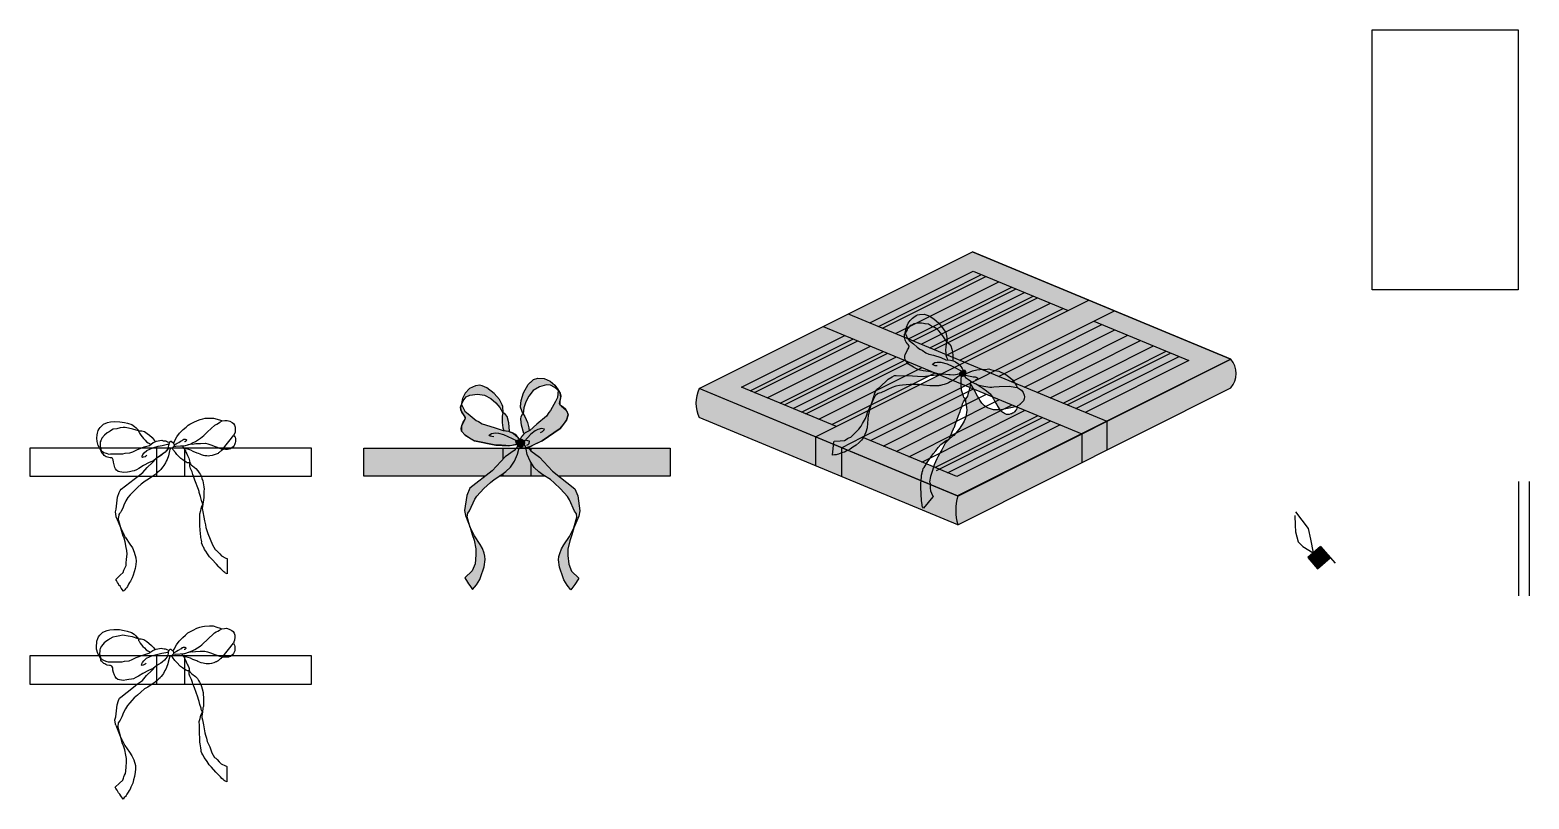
# Model space of a CAD drawing. Header units: millimetres. Extents: x -88727164121 to 1409438023, y -488056698 to 235964078476.
# Drawn here: x -109517641 to -109444581, y 8728189933 to 8728227441 of the extents above; entities that cross this region are included whole.
import ezdxf

# ---------------------------------------------------------------- set-up
doc = ezdxf.new("R2010")
doc.units = ezdxf.units.MM
doc.header["$MEASUREMENT"] = 0
picture_1 = doc.add_image_def('image1.jpeg', size_in_pixel=(736, 1308))

# ---------------------------------------------------------------- blocks, each defined once
blk = doc.blocks.new('bantik')
at = {"color": 18, "true_color": 0x000000}
for p, q in [((-28.44, 149.13), (-28.6, 148.82)), ((-28.11, 149.84), (-28.44, 149.13)), ((-27.37, 150.76), (-28.11, 149.84)), ((-26.62, 151.37), (-27.37, 150.76)), ((-26.07, 151.67), (-26.62, 151.37)), ((-25.81, 151.85), (-26.07, 151.67)), ((-25.7, 151.94), (-25.81, 151.85)), ((-24.9, 152.41), (-25.7, 151.94)), ((-23.85, 152.54), (-24.9, 152.41)), ((-22.92, 152.8), (-23.85, 152.54)), ((-22.06, 152.92), (-22.92, 152.8)), ((-21.55, 152.85), (-22.06, 152.92)), ((-20.53, 152.71), (-21.55, 152.85)), ((-19.33, 152.44), (-20.53, 152.71)), ((-17.71, 151.92), (-19.33, 152.44)), ((-5.87, 148.87), (-5.62, 149.06)), ((-5.62, 149.06), (-5.33, 149.21)), ((-5.33, 149.21), (-5.11, 149.41)), ((-5.11, 149.41), (-4.85, 149.54)), ((-4.85, 149.54), (-4.48, 149.58)), ((-4.48, 149.58), (-4.21, 149.48)), ((-4.23, 149.09), (-4.32, 149)), ((-4.15, 149.18), (-4.23, 149.09)), ((-4.21, 149.48), (-4.14, 149.38)), ((-4.12, 149.26), (-4.15, 149.18)), ((-4.14, 149.38), (-4.12, 149.26)), ((6.17, 146.63), (9.38, 150.69)), ((-28.62, 148.33), (-28.64, 147.86)), ((-28.64, 147.86), (-28.63, 147.53)), ((-28.63, 147.53), (-28.53, 147.29)), ((-28.6, 148.82), (-28.62, 148.33)), ((-28.53, 147.29), (-28.3, 146.25)), ((-28.3, 146.25), (-28.15, 146.2)), ((-28.15, 146.2), (-27.93, 146.05)), ((-27.93, 146.05), (-27.54, 145.82)), ((-27.54, 145.82), (-26.91, 145.59)), ((-26.91, 145.59), (-26.63, 145.49)), ((-26.63, 145.49), (-26.17, 145.34)), ((-26.17, 145.34), (-25.72, 145.38)), ((-25.72, 145.38), (-24.59, 145.39)), ((-24.59, 145.39), (-23.17, 145.4)), ((-23.17, 145.4), (-22.7, 145.4)), ((-22.7, 145.4), (-22.2, 145.41)), ((-22.2, 145.41), (-21.54, 145.56)), ((-21.54, 145.56), (-20.23, 145.69)), ((-20.23, 145.69), (-19.35, 146)), ((-19.35, 146), (-18.21, 146.58)), ((-18.21, 146.58), (-16.12, 147.36)), ((-16.12, 147.36), (-14.63, 147.81)), ((-14.63, 147.81), (-13.56, 148.6)), ((-13.56, 148.6), (-12.85, 148.91)), ((-9.25, 144.81), (-9.63, 143.8)), ((-9.14, 145.27), (-9.25, 144.81)), ((-8.89, 146.3), (-9.14, 145.27)), ((-8.83, 146.61), (-8.89, 146.3)), ((-8.77, 146.71), (-8.83, 146.61)), ((-8.71, 146.76), (-8.77, 146.71)), ((-8.69, 146.8), (-8.71, 146.76)), ((-8.68, 147.02), (-8.69, 146.98)), ((-8.69, 146.98), (-8.69, 146.86)), ((-8.69, 146.86), (-8.69, 146.8)), ((-8.65, 147.03), (-8.68, 147.02)), ((-8.46, 147.05), (-8.65, 147.03)), ((-8.37, 147.05), (-8.46, 147.05)), ((-8.3, 147.05), (-8.37, 147.05)), ((-8.25, 147.05), (-8.3, 147.05)), ((-8.25, 147.05), (-8, 147.25)), ((-8.23, 147.04), (-8.25, 147.05)), ((-8.22, 147.02), (-8.23, 147.04)), ((-8.09, 146.86), (-8.22, 147.02)), ((-7.96, 146.68), (-8.09, 146.86)), ((-7.26, 145.75), (-7.96, 146.68)), ((-7.61, 147.94), (-7.07, 148.24)), ((-6.8, 145.26), (-7.26, 145.75)), ((-7.07, 148.24), (-6.78, 148.41)), ((-5.68, 144.08), (-6.8, 145.26)), ((-6.78, 148.41), (-6.31, 148.67)), ((-6.31, 148.67), (-5.87, 148.87)), ((-4.57, 148.86), (-4.62, 148.89)), ((-4.52, 148.88), (-4.57, 148.86)), ((-4.4, 148.91), (-4.52, 148.88)), ((-4.32, 149), (-4.4, 148.91)), ((-2.37, 148.18), (-3.76, 147.97)), ((-16.46, 140.12), (-15.29, 141.48)), ((-15.29, 141.48), (-13.8, 142.9)), ((-13.8, 142.9), (-12.84, 143.98)), ((-11.81, 140.54), (-12.21, 140.18)), ((-11.48, 140.85), (-11.81, 140.54)), ((-11.35, 141), (-11.48, 140.85)), ((-11.17, 141.24), (-11.35, 141)), ((-10.8, 141.71), (-11.17, 141.24)), ((-10.5, 142.09), (-10.8, 141.71)), ((-10.08, 142.88), (-10.5, 142.09)), ((-9.87, 143.31), (-10.08, 142.88)), ((-9.63, 143.8), (-9.87, 143.31)), ((-5.14, 143.71), (-5.68, 144.08)), ((-4.16, 143.04), (-5.14, 143.71)), ((-3.17, 141.84), (-3.19, 142.85)), ((-22.63, 135.34), (-19, 138.19)), ((-19, 138.19), (-17.86, 139.08)), ((-16.93, 136.77), (-17.91, 135.93)), ((-17.86, 139.08), (-16.46, 140.12)), ((-15.87, 137.68), (-16.93, 136.77)), ((-14.9, 138.2), (-15.87, 137.68)), ((-13.39, 139.24), (-14.9, 138.2)), ((-12.84, 139.64), (-13.39, 139.24)), ((-12.21, 140.18), (-12.84, 139.64)), ((-24.05, 129.7), (-23.66, 133.11)), ((-23.66, 133.11), (-23.23, 134.39)), ((-23.23, 134.39), (-22.98, 135.01)), ((-22.98, 135.01), (-22.63, 135.34)), ((-21.3, 132.02), (-21.93, 130.78)), ((-20.73, 132.96), (-21.3, 132.02)), ((-20.06, 133.75), (-20.73, 132.96)), ((-19.47, 134.38), (-20.06, 133.75)), ((-18.78, 135.12), (-19.47, 134.38)), ((-17.91, 135.93), (-18.78, 135.12)), ((-24.31, 128.88), (-24.05, 129.7)), ((-24.11, 127.64), (-24.31, 128.88)), ((-23.35, 127.98), (-23.48, 127.05)), ((-23.33, 128.04), (-23.35, 127.98)), ((-23.27, 128.14), (-23.33, 128.04)), ((-23.09, 128.42), (-23.27, 128.14)), ((-22.82, 128.76), (-23.09, 128.42)), ((-22.61, 129.14), (-22.82, 128.76)), ((-22.3, 129.79), (-22.61, 129.14)), ((-22.13, 130.25), (-22.3, 129.79)), ((-21.93, 130.78), (-22.13, 130.25)), ((-24.03, 127.41), (-24.11, 127.64)), ((-24.03, 127.41), (-22.77, 124.28)), ((-22.12, 122.04), (-23.48, 127.05)), ((-22.77, 124.28), (-22.19, 123.06)), ((-22.19, 123.06), (-22.13, 122.92)), ((-22.13, 122.92), (-21.61, 121.8)), ((-21.84, 121.46), (-22.12, 122.04)), ((-21.52, 120.38), (-21.84, 121.46)), ((-21.61, 121.8), (-21.51, 121.66)), ((-21.22, 118.81), (-21.52, 120.38)), ((-21.51, 121.66), (-21.47, 121.59)), ((-21.47, 121.59), (-20.18, 119.69)), ((-20.18, 119.69), (-19.47, 118.65)), ((-21.03, 117.93), (-21.22, 118.81)), ((-21.22, 114.31), (-21.11, 115.52)), ((-21.11, 115.52), (-20.99, 116.86)), ((-20.99, 116.86), (-21.03, 117.93)), ((-19.47, 118.65), (-18.93, 117.49)), ((-18.93, 117.49), (-18.46, 115.87)), ((-18.46, 115.87), (-18.41, 114.89)), ((-24.21, 109.73), (-22.95, 110.92)), ((-22.95, 110.92), (-22.09, 111.73)), ((-22.09, 111.73), (-21.89, 112.31)), ((-21.89, 112.31), (-21.74, 112.73)), ((-21.74, 112.73), (-21.55, 113.13)), ((-21.55, 113.13), (-21.28, 113.66)), ((-21.28, 113.66), (-21.22, 114.31)), ((-19.25, 110.88), (-19.55, 110.17)), ((-18.99, 111.84), (-19.25, 110.88)), ((-18.69, 112.82), (-18.99, 111.84)), ((-18.5, 114), (-18.69, 112.82)), ((-18.41, 114.89), (-18.5, 114)), ((-24, 109.4), (-24.21, 109.73)), ((-23.67, 108.86), (-24, 109.4)), ((-23.42, 108.49), (-23.67, 108.86)), ((-23.27, 108.11), (-23.42, 108.49)), ((-22.92, 107.8), (-23.27, 108.11)), ((-22.62, 107.25), (-22.92, 107.8)), ((-21.97, 106.38), (-22.62, 107.25)), ((-21.62, 106.78), (-21.97, 106.38)), ((-21.38, 107.05), (-21.62, 106.78)), ((-21.31, 107.14), (-21.38, 107.05)), ((-21.12, 107.36), (-21.31, 107.14)), ((-20.89, 107.75), (-21.12, 107.36)), ((-20.57, 108.33), (-20.89, 107.75)), ((-20.28, 108.83), (-20.57, 108.33)), ((-19.96, 109.22), (-20.28, 108.83)), ((-19.76, 109.78), (-19.96, 109.22)), ((-19.55, 110.17), (-19.76, 109.78))]:
    blk.add_line(p, q, dxfattribs=at)
for points in [[(-9.1, 147.17), (-9.51, 146.67), (-9.81, 146.31), (-10.19, 145.85), (-10.9, 145.29), (-11.24, 145.03), (-11.95, 144.6), (-12.75, 144.06), (-13.46, 143.44), (-14.73, 142.95), (-16.32, 142.08), (-17.6, 141.27), (-18.33, 140.9), (-18.99, 140.56), (-19.56, 140.46), (-20.31, 140.33), (-20.89, 140.22), (-21.99, 140.12), (-23.5, 140.39), (-23.96, 140.75), (-24.23, 141.19), (-24.44, 141.56), (-24.65, 142.32), (-24.84, 143.01), (-24.88, 143.7), (-25.16, 144.13), (-25.39, 144.23), (-25.52, 144.29), (-25.82, 144.32), (-26.49, 144.46), (-26.88, 144.59), (-27.19, 144.79), (-27.46, 144.95), (-27.7, 145.19), (-28.07, 145.54), (-28.25, 145.89), (-28.29, 146.18), (-28.3, 146.25), (-29.14, 147.77), (-29.48, 148.94), (-29.57, 149.88), (-29.47, 150.8), (-29.39, 151.26), (-29.16, 152.04), (-28.94, 152.47), (-28.59, 152.91), (-27.69, 153.84), (-26.52, 154.3), (-25.69, 154.5), (-24.62, 154.57), (-22.99, 154.53), (-21.67, 154.29), (-20.82, 154.13), (-19.62, 153.75), (-18.85, 153.21), (-18.44, 152.82), (-18.13, 152.53), (-17.97, 152.37), (-17.71, 151.92), (-16.79, 151.93), (-16.07, 151.73), (-15.24, 151.19), (-14.62, 150.69), (-13.87, 150.02), (-13.55, 149.65), (-13.28, 149.34), (-13.02, 149.04), (-12.85, 148.91), (-12.58, 149), (-12.13, 149.1), (-11.65, 149.18), (-11.15, 149.26), (-10.74, 149.14), (-10.28, 149.1), (-10.06, 149.08), (-9.75, 148.97), (-9.51, 148.86), (-9.11, 148.69), (-8.95, 148.54), (-8.93, 148.65), (-8.78, 148.83), (-8.7, 148.91), (-8.56, 149), (-8.45, 149), (-8.32, 148.89), (-8, 148.64), (-7.85, 148.53), (-7.8, 148.5), (-7.76, 148.48), (-7.73, 148.48), (-7.62, 148.74), (-7.47, 148.99), (-6.8, 150.2), (-6.07, 151.26), (-5.49, 151.86), (-5.01, 152.34), (-4.2, 152.95), (-3.61, 153.59), (-3.16, 153.82), (-2.05, 154.37), (-0.99, 154.91), (-0.17, 155.2), (0.57, 155.38), (1.16, 155.53), (2.61, 155.57), (3.59, 155.59), (4.63, 155.26), (5.58, 154.95), (5.82, 154.84), (5.92, 154.79), (6.06, 154.77), (6.82, 154.84), (7.43, 154.9), (8.2, 154.7), (8.91, 154.3), (9.27, 154), (9.58, 153.56), (9.77, 152.99), (9.75, 152.42), (9.74, 152.02), (9.68, 151.8), (9.69, 151.63), (9.69, 151.56), (9.68, 151.54), (9.68, 151.52), (9.64, 151.43), (9.62, 151.37), (9.38, 150.69), (9.45, 150.53), (9.61, 150.27), (9.7, 150.13), (9.79, 149.78), (9.81, 149.49), (9.81, 148.92), (9.75, 148.54), (9.66, 148.27), (9.5, 147.97), (9.4, 147.79), (9.11, 147.39), (8.77, 147.1), (8.63, 147), (8.52, 146.91), (8.36, 146.87), (7.99, 146.74), (7.65, 146.7), (7.43, 146.68), (7.04, 146.66), (6.78, 146.69), (6.43, 146.67), (6.31, 146.66), (6.21, 146.68), (6.13, 146.58), (6.01, 146.49), (5.87, 146.37), (5.73, 146.26), (5.61, 146.2), (5.51, 146.12), (5.29, 145.92), (5.15, 145.78), (5.03, 145.66), (4.86, 145.54), (4.58, 145.42), (4.33, 145.34), (3.8, 145.09), (3.17, 144.92), (2.55, 144.81), (2.18, 144.79), (1.66, 144.84), (1.14, 144.87), (0.74, 144.98), (0.16, 145.13), (-0.25, 145.33), (-0.73, 145.52), (-1.05, 145.62), (-2.17, 146.08), (-2.83, 146.41), (-3.48, 146.62), (-4.12, 146.83), (-4.57, 146.93), (-4.61, 146.94), (-4.63, 146.94), (-4.65, 146.93), (-4.68, 146.89), (-4.72, 146.88), (-4.74, 146.83), (-4.71, 146.77), (-4.6, 146.58), (-4.41, 146.25), (-4.25, 145.88), (-4.04, 145.41), (-3.83, 144.93), (-3.63, 144.52), (-3.48, 144.22), (-3.31, 143.77), (-3.24, 143.44), (-3.19, 142.85), (-2.98, 142.54), (-2.9, 142.41), (-2.8, 142.3), (-2.71, 142.21), (-2.42, 141.99), (-1.43, 141.2), (-0.87, 140.62), (-0.53, 140.05), (-0.25, 139.59), (0.13, 138.97), (0.29, 138.41), (0.51, 137.7), (0.73, 136.64), (0.81, 135.99), (0.88, 135.38), (0.86, 134.81), (0.86, 133.5), (0.83, 132.73), (0.76, 132.54), (0.7, 132.3), (0.57, 131.06), (0.38, 129.89), (0.4, 129.51), (0.56, 128.89), (0.84, 127.44), (1.05, 126.35), (1.28, 125.19), (1.41, 124.51), (1.68, 123.66), (1.94, 122.76), (2.63, 121.18), (3.26, 119.56), (4.01, 118.22), (4.16, 118.09), (4.35, 118.01), (4.77, 117.59), (5.33, 116.96), (5.84, 116.39), (7.12, 115.78), (7.39, 115.71), (7.46, 115.69), (7.43, 115.57), (7.46, 115.49), (7.46, 111.3)], [(-7.53, 147.61), (-7.13, 147.55), (-5.76, 147.65), (-4.76, 147.72), (-4.41, 147.75), (-3.1, 148.19), (-2.36, 148.53), (-1.56, 148.91), (-0.09, 149.82), (0.35, 150.21), (0.78, 150.59), (1.89, 151.66), (3.97, 153.58), (4.5, 153.88), (4.96, 154.14), (5.4, 154.39), (6.06, 154.77)], [(-17.71, 151.92), (-17.64, 151.68), (-17.55, 151.46), (-17.43, 151.27), (-17.09, 150.72), (-16.35, 149.77), (-15.86, 149.32), (-15.42, 148.82), (-14.99, 148.52), (-14.56, 148.35), (-14.28, 148.07)], [(-15.4, 144.94), (-15.66, 144.74), (-15.85, 144.6), (-16.29, 144.46), (-16.39, 144.42), (-16.56, 144.37), (-16.73, 144.42), (-16.67, 144.77), (-16.49, 145.23), (-16.12, 145.69), (-15.32, 146.4), (-13.64, 147.16), (-12.1, 147.6), (-11.01, 147.82), (-9.87, 148.05), (-9.49, 148.12), (-9.31, 148.16), (-9.15, 148)], [(-9.15, 148), (-9.2, 147.74), (-9.26, 147.38), (-9.18, 147.2), (-9.1, 147.17), (-8.89, 147.04), (-8.68, 147.02)], [(-9.15, 148), (-8.95, 148.54)], [(-7.76, 148.48), (-7.61, 147.94), (-7.63, 147.71), (-7.7, 147.57), (-7.81, 147.43), (-7.95, 147.34), (-7.98, 147.27), (-8, 147.25)], [(-4.73, 146.85), (-5.26, 147.69)], [(-2.37, 148.18), (-1.42, 148.33), (-0.1, 148.37), (1.27, 148.4), (2, 148.22), (2.84, 147.94), (4.07, 147.45), (4.63, 147.28), (5.11, 147.07), (6.21, 146.68)], [(-3.19, 142.85), (-3.47, 142.86), (-3.58, 142.85), (-3.72, 142.84), (-3.87, 142.88), (-4.16, 143.04)], [(7.46, 111.3), (7.46, 111.3), (7, 111.46), (6.77, 111.64), (6.5, 111.9), (6.11, 112.23), (5.68, 112.68), (5.13, 113.22), (4.99, 113.36), (4.41, 114.01), (3.12, 115.43), (2.48, 116.14), (1.88, 117.02), (1.39, 117.73), (1.05, 118.23), (0.8, 118.81), (0.68, 118.94), (0.43, 119.46), (0.21, 119.93), (0.19, 120.05), (0.21, 120.38), (0.12, 120.87), (0.01, 121.6), (-0.05, 121.95), (-0.14, 122.66), (-0.21, 123.8), (-0.28, 124.93), (-0.29, 126.08), (-0.31, 127.27), (-0.32, 128.38), (-0.07, 129.31), (0.15, 130.23), (0.57, 131.06), (0.25, 131.84), (0.2, 132.18), (-0.13, 133.24), (-0.39, 134.12), (-0.47, 134.4), (-0.53, 134.68), (-0.73, 135.31), (-1.71, 137.95), (-2.13, 139.1), (-2.3, 139.55), (-2.52, 140.34), (-2.98, 141.26), (-3.1, 141.6), (-3.17, 141.84)]]:
    blk.add_lwpolyline(points, dxfattribs=at)
blk = doc.blocks.new('bant1')
h = blk.add_hatch(color=256)
h.dxf.hatch_style = 1
h.set_gradient(color1=(242, 103, 34), color2=(248, 153, 30), name='INVCURVED')
h.paths.add_polyline_path([(54.34, 1.57), (53.52, 1.69), (52.57, 1.79), (52.44, 1.79), (51.01, 1.57), (48.96, 1.43), (47.19, 1.14), (45.44, 1.23), (44, 1.27), (39.39, 1.41), (38.91, 1.38), (38.32, 1.07), (37.17, 0.35), (34.69, -2.01), (33.97, -2.48), (33.32, -3.56), (33.24, -3.79), (32.21, -7), (32.16, -7.2), (33.43, -4.42), (34.18, -3.74), (34.61, -3.62), (35.03, -3.52), (35.43, -3.37), (36.1, -3.07), (36.52, -2.82), (37.01, -2.54), (38.29, -2), (39.33, -1.64), (40.34, -1.45), (41.2, -1.35), (42.2, -1.22), (43.39, -1.15), (44.68, -1.14), (46.08, -1.12), (47.16, -1.34), (48.99, -1.51), (49.66, -1.55), (50.49, -1.54), (51.03, -1.51), (51.48, -1.49), (51.68, -1.46), (51.97, -1.39), (52.55, -1.26), (53.03, -1.16), (53.86, -0.83), (54.3, -0.64), (54.8, -0.41), (55.73, 0.12), (56.11, 0.41), (56.96, 1.04), (57.25, 1.27), (57.4, 1.28), (57.43, 1.3), (57.47, 1.34), (57.57, 1.47), (57.43, 1.61), (57.35, 1.84), (56.72, 1.72), (56.26, 1.64), (55.67, 1.52), (54.77, 1.55)])
h.paths.add_polyline_path([(58.35, 2.79), (58.32, 3.02), (58, 3.64), (57.84, 3.92), (57.68, 4.08), (57.35, 4.4), (57.12, 4.76), (56.69, 5.01), (56.26, 5.26), (55.85, 5.48), (55.59, 5.58), (54.84, 5.79), (53.51, 5.87), (52.09, 6.48), (49.97, 7.22), (48.73, 7.5), (47.85, 7.82), (46.76, 8.57), (46.16, 8.87), (45.77, 9.19), (45.41, 9.48), (44.31, 10.38), (43.44, 11.1), (43.07, 11.36), (42.81, 11.77), (42.66, 12.02), (42.32, 12.61), (42.16, 13.03), (42.1, 13.29), (42.01, 13.42), (41.83, 13.12), (41.74, 12.73), (41.79, 12.22), (41.83, 11.89), (41.93, 11.59), (42.04, 11.24), (42.26, 10.89), (42.68, 10.35), (42.9, 10.14), (42.96, 10.01), (43.07, 9.78), (43.01, 9.28), (42.6, 8.72), (42.3, 8.07), (41.97, 7.35), (41.91, 6.93), (41.83, 6.41), (41.95, 5.84), (42.94, 4.68), (43.84, 4.05), (44.37, 3.76), (45.02, 3.38), (45.53, 3.09), (46.25, 2.93), (47.05, 2.75), (48.55, 2.55), (50.32, 2.2), (51.62, 1.77), (52.57, 1.79), (53.52, 1.69), (54.34, 1.57), (54.77, 1.55), (55.67, 1.52), (56.26, 1.64), (56.72, 1.72), (57.29, 1.83), (57.37, 2.1), (57.64, 2.34), (57.84, 2.51)])
h.paths.add_polyline_path([(47.34, 18.86), (46.05, 18.73), (45.5, 18.61), (45.05, 18.42), (44.38, 17.97), (44.02, 17.67), (43.37, 17.02), (42.82, 16.25), (42.34, 15.12), (42.01, 13.42), (42.5, 14.36), (42.58, 14.61), (42.78, 14.87), (43.1, 15.22), (43.43, 15.58), (43.75, 15.73), (44.46, 16.06), (45.62, 16.29), (46.58, 16.28), (47.2, 16.16), (47.52, 16.13), (47.65, 16.13), (48.56, 15.98), (49.46, 15.4), (50.34, 15.01), (51.08, 14.56), (51.42, 14.18), (52.12, 13.41), (52.87, 12.44), (53.78, 11.01), (53.87, 11.51), (53.85, 11.74), (53.8, 12.16), (53.73, 12.72), (53.48, 13.64), (52.8, 14.7), (52.25, 15.36), (51.39, 16.39), (50.17, 17.46), (49.29, 18.09), (48.53, 18.47)])
h.paths.add_polyline_path([(53.54, 7.83), (53.56, 7.16), (53.69, 6.65), (53.92, 6.24), (53.95, 5.85), (54.84, 5.79), (55.59, 5.58), (55.54, 5.79), (55.53, 6.18), (55.53, 6.6), (55.51, 7.08), (55.36, 8.08), (55.21, 8.86), (54.92, 9.8), (54.5, 10.42), (53.78, 11.01), (53.68, 10.77), (53.61, 10.55), (53.57, 10.32), (53.49, 9.68), (53.44, 8.48)], flags=17)
h.paths.add_polyline_path([(61.23, 1.07), (61.56, 1), (62.04, 1.01), (62.44, 0.74), (62.63, 0.43), (62.5, 0.23), (62.32, 0.2), (62.2, 0.19), (61.95, 0.15), (61.92, 0.24), (62.08, 0.17), (62.45, 0.22), (62.52, 0.26), (62.58, 0.36), (62.59, 0.49), (62.44, 0.74), (62.14, 0.94), (61.86, 1.01), (61.56, 1), (61.23, 1.07), (60.93, 1.08), (60.47, 1.21), (59.93, 1.31), (59.6, 1.37), (59, 1.48), (58.77, 1.25), (59.11, 0.88), (60.23, 0.07), (61.04, -0.51), (61.33, -0.71), (62.62, -1.22), (63.41, -1.42), (64.26, -1.65), (65.97, -1.89), (66.56, -1.87), (67.14, -1.85), (68.67, -1.74), (71.5, -1.59), (72.1, -1.7), (72.62, -1.8), (73.12, -1.89), (73.81, -2.01), (73.62, -1.57), (73.09, -0.73), (72.5, 0.2), (71.73, 0.8), (70.6, 1.7), (70.04, 1.97), (69.35, 2.3), (68.54, 2.59), (67.38, 2.87), (66.18, 3.15), (65.69, 3.27), (64.82, 3.15), (63.81, 3.2), (63.13, 3.13), (62.3, 3.05), (61.07, 2.7), (59.77, 2.2), (59.5, 2.1), (59.21, 1.96), (59, 1.48), (59.6, 1.37), (59.93, 1.31), (60.47, 1.21), (60.93, 1.08)])
h.paths.add_polyline_path([(66.56, -4.45), (66.11, -3.85), (65.04, -3), (64, -2.18), (63.17, -1.69), (61.97, -0.96), (61.33, -0.71), (61.04, -0.51), (60.64, -0.22), (60.51, -1.2), (60.61, -1.13), (60.97, -1.6), (61.32, -2.17), (61.69, -2.76), (61.98, -3.43), (62.55, -4.49), (62.73, -4.78), (62.98, -5.23), (63.16, -5.65), (63.51, -6.13), (63.76, -6.48), (64.13, -6.83), (64.5, -7.21), (64.79, -7.43), (65.35, -7.75), (65.94, -8.01), (66.5, -8.16), (66.74, -8.26), (67.04, -8.35), (67.25, -8.36), (67.42, -8.35), (67.61, -8.32), (68, -8.31), (68.17, -8.35), (68.35, -8.35), (68.81, -8.33), (68.21, -7.33), (67.98, -6.86), (67.66, -6.37), (67.02, -5.2)])
h.paths.add_polyline_path([(71.05, -9.65), (71.49, -9.64), (71.97, -9.52), (72.17, -9.44), (72.47, -9.32), (72.71, -9.17), (73.01, -8.91), (73.37, -8.47), (73.54, -8.24), (73.7, -7.91), (73.72, -7.75), (73.78, -7.29), (68.81, -8.33), (68.81, -8.33), (68.87, -8.41), (69.25, -8.69), (69.43, -8.88), (69.74, -9.12), (69.93, -9.24), (70.21, -9.43), (70.78, -9.63)])
h.paths.add_polyline_path([(59.31, -9.65), (59.39, -9.12), (59.49, -8.46), (59.43, -7.65), (59.18, -6.41), (59.06, -5.89), (59.09, -5.63), (59.14, -5.26), (58.51, -6.05), (58.4, -6.28), (58.27, -6.62), (58.04, -7.62), (57.71, -8.37), (57.55, -8.82), (57.14, -9.97), (56.19, -12.63), (55.95, -13.24), (55.82, -13.5), (55.7, -13.76), (55.34, -14.6), (54.91, -15.62), (54.73, -15.93), (54.48, -16.72), (55.47, -15.76), (55.74, -15.61), (56.26, -15.03), (57.1, -14.03), (57.48, -13.6), (57.82, -13.09), (58.17, -12.54), (58.68, -11.59), (58.97, -10.9), (59.2, -10.36)])
h.paths.add_polyline_path([(47.36, -24.7), (47.14, -24.94), (47.07, -25.05), (46.95, -25.55), (46.81, -26.11), (46.82, -26.29), (46.64, -26.89), (46.58, -27.5), (46.5, -28.35), (46.4, -29.42), (46.44, -30.37), (46.52, -32.29), (46.54, -33.15), (46.56, -33.35), (46.64, -34.12), (46.69, -34.74), (46.77, -35.25), (46.82, -35.61), (46.88, -35.9), (47.13, -36.32), (49.81, -33.1), (49.88, -32.87), (49.73, -32.66), (49.14, -31.37), (49.11, -30.61), (49.08, -29.77), (49.03, -29.17), (48.89, -28.9), (49.19, -27.29), (49.74, -25.63), (50.22, -23.98), (50.6, -23.12), (50.93, -22.3), (51.27, -21.69), (51.83, -20.66), (52.37, -19.68), (53.08, -18.39), (53.36, -17.81), (53.58, -17.5), (54.48, -16.72), (53.62, -17.1), (52.86, -17.66), (52.08, -18.21), (51.38, -19.08), (50.63, -20), (49.91, -20.89), (49.24, -21.81), (48.56, -22.72), (48.17, -23.33), (47.99, -23.63), (47.61, -24.27)])
at = {"true_color": 0xcd6928}
h = blk.add_hatch(color=32, dxfattribs=at)
h.dxf.hatch_style = 1
h.paths.add_polyline_path([(42.82, 16.25), (42.34, 15.12), (42.01, 13.42), (42.5, 14.36), (42.58, 14.61), (42.78, 14.87), (43.1, 15.22), (43.43, 15.58), (43.75, 15.73), (44.46, 16.06), (45.62, 16.29), (46.58, 16.28), (47.2, 16.16), (47.52, 16.13), (47.65, 16.13), (48.56, 15.98), (49.46, 15.4), (50.34, 15.01), (51.08, 14.56), (51.42, 14.18), (52.12, 13.41), (52.87, 12.44), (53.78, 11.01), (53.87, 11.51), (53.85, 11.74), (53.8, 12.16), (53.73, 12.72), (53.48, 13.64), (52.8, 14.7), (52.25, 15.36), (51.39, 16.39), (50.17, 17.46), (49.29, 18.09), (48.53, 18.47), (47.34, 18.86), (46.05, 18.73), (45.5, 18.61), (45.05, 18.42), (44.38, 17.97), (44.02, 17.67), (43.37, 17.02)])
at = {"true_color": 0xf26722}
h = blk.add_hatch(color=30, dxfattribs=at)
h.dxf.hatch_style = 1
h.paths.add_polyline_path([(59.15, 2.27), (59.01, 2.85), (58.94, 2.9), (58.78, 2.92), (58.67, 2.91), (58.43, 2.87), (58.35, 2.79), (57.84, 2.51), (57.64, 2.34), (57.37, 2.1), (57.32, 1.93), (57.43, 1.61), (57.54, 1.5), (57.97, 1.21), (58.25, 1.2), (58.28, 1.21), (58.35, 1.23), (58.51, 1.22), (58.69, 1.25), (58.83, 1.32), (59, 1.48), (59.22, 1.97)])
at = {"rotation": 320.2143041761614}
blk.add_blockref('bantik', (-29.83, -117.07), dxfattribs=at)
blk = doc.blocks.new('banr cast')
for p, q in [((-134.06, 47.38), (-136.38, 45.54)), ((-133.11, 48.19), (-134.06, 47.38)), ((-132.16, 50.06), (-133.11, 48.19)), ((-144, 42.65), (-145.48, 42.5)), ((-141.47, 43.53), (-144, 42.65)), ((-138.08, 44.52), (-141.47, 43.53)), ((-136.98, 45.25), (-138.08, 44.52)), ((-136.38, 45.54), (-136.98, 45.25)), ((-148.36, 40.38), (-148.62, 39.88)), ((-147.4, 41.6), (-148.36, 40.38)), ((-148.13, 39.59), (-148.15, 39.36)), ((-146.6, 40.39), (-148.13, 39.59)), ((-144.14, 41.53), (-146.6, 40.39)), ((-145.48, 42.5), (-146.53, 42.09)), ((-142.64, 41.92), (-144.14, 41.53)), ((-141.82, 41.97), (-142.64, 41.92)), ((-140.71, 41.82), (-141.82, 41.97)), ((-141.37, 40.91), (-140.82, 40.93)), ((-140.82, 40.93), (-140.37, 41.09)), ((-140, 41.32), (-140.71, 41.82)), ((-140.37, 41.09), (-140.11, 41.19)), ((-140.11, 41.19), (-140, 41.32))]:
    blk.add_line(p, q)
for points in [[(-143.96, 47.81), (-143.89, 49.51), (-143.75, 49.97), (-142.93, 51.47), (-141.49, 53.14), (-139.37, 54.81), (-138, 55.36), (-137.4, 55.55), (-136.12, 55.4), (-134.46, 54.61), (-133.19, 53.26), (-132.46, 51.74), (-132.05, 49.85), (-131.93, 49.08), (-132.11, 48.2), (-132.87, 46.97), (-133.24, 46.15), (-133.02, 45.62), (-132.21, 43.96), (-132.16, 42.86), (-132.21, 42.45), (-133.22, 41.3), (-135.83, 39.76), (-141.94, 38.53), (-145.55, 38.35), (-146.58, 38.46), (-147.69, 38.69)], [(-147.67, 38.69), (-146, 38.34), (-143.58, 38.5), (-141.94, 38.53), (-135.83, 39.76), (-134.13, 40.68), (-133.22, 41.3), (-132.21, 42.45), (-132.11, 43.28), (-132.29, 44.14), (-132.67, 45.01), (-133.22, 45.9), (-133.27, 46.41), (-132.98, 46.87), (-132.22, 47.85), (-131.99, 48.55), (-131.9, 49.34), (-131.98, 49.72), (-132.29, 50.3), (-132.67, 51.11), (-133.54, 52.21), (-134.57, 52.71), (-136.68, 52.96), (-138.67, 52.69), (-140.46, 51.75), (-141.91, 50.55), (-143.03, 49.21), (-143.91, 47.68), (-143.73, 46.79), (-143.71, 44.94), (-143.94, 43.44), (-144.21, 42.64), (-145.48, 42.5), (-146.96, 41.85), (-148.13, 40.77), (-148.62, 39.88), (-148.65, 39.65), (-148.28, 39.44), (-147.96, 39.19), (-147.66, 38.86), (-147.69, 38.69)], [(-145.83, 42.5), (-145.59, 44.9), (-145.12, 46.61), (-144.69, 47.22), (-143.94, 47.82)]]:
    blk.add_lwpolyline(points)

msp = doc.modelspace()

# ---------------------------------------------------------------- hatches: boundary and pattern name
h = msp.add_hatch(color=256)
h.dxf.hatch_style = 1
h.set_gradient(color1=(173, 221, 247), name='INVCYLINDER')
h.paths.add_polyline_path([(-109474593.3, 8728205414.8), (-109474583.4, 8728205518.4), (-109474559.2, 8728205599.7), (-109477813.3, 8728206951.6), (-109477927.4, 8728206875.9), (-109478067.8, 8728206778.5), (-109478093.1, 8728206765.3), (-109478093.1, 8728205660.6), (-109474576.5, 8728204199.6), (-109474582.6, 8728204278), (-109474596.1, 8728204410.2), (-109474599.5, 8728204443.7), (-109474603.4, 8728204592.6), (-109474617.4, 8728204921.8), (-109474624.3, 8728205085.2), (-109474607.4, 8728205268.1)])
h.paths.add_polyline_path([(-109474158.9, 8728206362.4), (-109477080.1, 8728207576), (-109477382.3, 8728207424.4), (-109477414.9, 8728207350.1), (-109477515.9, 8728207215.4), (-109477626.5, 8728207106.7), (-109477781.7, 8728206972.5), (-109477813.3, 8728206951.6), (-109474559.2, 8728205599.7), (-109474552.4, 8728205622.5), (-109474553.5, 8728205652.8), (-109474529.9, 8728205748.1), (-109474508.5, 8728205834.5), (-109474497.3, 8728205852.6), (-109474459.2, 8728205894.5), (-109474416.4, 8728205968.5), (-109474351.5, 8728206077.3), (-109474320.5, 8728206129.3), (-109474253.7, 8728206233.5)])
h.paths.add_polyline_path([(-109466371, 8728206337.8), (-109466371, 8728207745), (-109472419.1, 8728204710.6, 0.1409073), (-109472419.1, 8728203303.4)])
h.paths.add_polyline_path([(-109466377.1, 8728207747.6), (-109467424.3, 8728208182.6), (-109472463.7, 8728205658.2), (-109473872.1, 8728206243.3), (-109473903.6, 8728206165.5), (-109473969.6, 8728206017.7), (-109474051.9, 8728205734.5), (-109474146.2, 8728205450), (-109474150, 8728205429.6), (-109472430.4, 8728204715.2)])
h.paths.add_polyline_path([(-109472419.1, 8728204710.6), (-109474150, 8728205429.6), (-109474194.2, 8728205191.3), (-109474188.9, 8728205157.9), (-109474173, 8728205127.9), (-109474163.6, 8728205024.8), (-109474158.7, 8728204880.8), (-109474154.3, 8728204749.4), (-109474052.9, 8728204528.5), (-109474024.4, 8728204489.7), (-109474017.4, 8728204480.1), (-109474034.4, 8728204467.7), (-109474039.2, 8728204452.5), (-109474333.8, 8728204098.8), (-109472419.1, 8728203303.4, -0.1409073)])
h.paths.add_polyline_path([(-109479349, 8728207589.5), (-109485023, 8728209946.8, 0.2322831), (-109485023, 8728208539.5), (-109479349, 8728206182.3)])
h.paths.add_polyline_path([(-109482963.4, 8728210020.2), (-109477928.3, 8728212546.4), (-109478974.9, 8728212981.2), (-109485023, 8728209946.8), (-109479349, 8728207589.5), (-109478336, 8728208097.8)])
h.paths.add_polyline_path([(-109471677.5, 8728215682.6), (-109467050.2, 8728213760.2), (-109466037.2, 8728214268.4), (-109471711.1, 8728216625.6), (-109477759.3, 8728213591.1), (-109476712.7, 8728213156.3)])
h.paths.add_polyline_path([(-109464781.2, 8728213746.6), (-109465794.2, 8728213238.4), (-109461168.3, 8728211316.6), (-109466207.7, 8728208792.1), (-109465160.5, 8728208357.1), (-109459107.2, 8728211389.4)])
h.paths.add_polyline_path([(-109459107.2, 8728209982.2, 0.3674795), (-109459107.2, 8728211389.4), (-109465155.4, 8728208354.9), (-109465155.4, 8728206947.7)])
at = {"true_color": 0x136734}
h = msp.add_hatch(color=116, dxfattribs=at)
h.dxf.hatch_style = 1
h.paths.add_polyline_path([(-109471258.9, 8728215508.6), (-109471677.5, 8728215682.6), (-109476712.7, 8728213156.3), (-109476294, 8728212982.4)])
h.paths.add_polyline_path([(-109477509.6, 8728212372.5), (-109477928.3, 8728212546.4), (-109482963.4, 8728210020.2), (-109482544.7, 8728209846.3)])
h = msp.add_hatch(color=6)
h.dxf.hatch_style = 1
h.paths.add_polyline_path([(-109471049.5, 8728215421.7), (-109471258.9, 8728215508.6), (-109476294, 8728212982.4), (-109476084.7, 8728212895.4)])
h.paths.add_polyline_path([(-109477300.3, 8728212285.5), (-109477509.6, 8728212372.5), (-109482544.7, 8728209846.3), (-109482335.4, 8728209759.3)])
at = {"true_color": 0x939598}
h = msp.add_hatch(color=252, dxfattribs=at)
h.dxf.hatch_style = 1
h.paths.add_polyline_path([(-109476672.3, 8728212024.7), (-109477300.3, 8728212285.5), (-109482335.4, 8728209759.3), (-109481707.4, 8728209498.4)])
h.paths.add_polyline_path([(-109470421.6, 8728215160.8), (-109471049.5, 8728215421.7), (-109476084.7, 8728212895.4), (-109475456.7, 8728212634.5)])
at = {"true_color": 0xf8991e}
h = msp.add_hatch(color=30, dxfattribs=at)
h.dxf.hatch_style = 1
h.paths.add_polyline_path([(-109476044.3, 8728211763.8), (-109476672.3, 8728212024.7), (-109481707.4, 8728209498.4), (-109481079.5, 8728209237.5)])
h.paths.add_polyline_path([(-109469793.6, 8728214899.9), (-109470421.6, 8728215160.8), (-109475456.7, 8728212634.5), (-109474828.7, 8728212373.7)])
at = {"true_color": 0xc8c92d}
h = msp.add_hatch(color=52, dxfattribs=at)
h.dxf.hatch_style = 1
h.paths.add_polyline_path([(-109475835, 8728211676.8), (-109476044.3, 8728211763.8), (-109481079.5, 8728209237.5), (-109480870.1, 8728209150.6)])
h.paths.add_polyline_path([(-109469584.3, 8728214812.9), (-109469793.6, 8728214899.9), (-109474828.7, 8728212373.7), (-109474619.4, 8728212286.7)])
at = {"true_color": 0x2776bb}
h = msp.add_hatch(color=152, dxfattribs=at)
h.dxf.hatch_style = 1
h.paths.add_polyline_path([(-109475416.4, 8728211502.9), (-109475835, 8728211676.8), (-109480870.1, 8728209150.6), (-109480451.5, 8728208976.6)])
h.paths.add_polyline_path([(-109469165.6, 8728214639), (-109469584.3, 8728214812.9), (-109474619.4, 8728212286.7), (-109474200.8, 8728212112.8)])
at = {"true_color": 0x636466}
h = msp.add_hatch(color=251, dxfattribs=at)
h.dxf.hatch_style = 1
h.paths.add_polyline_path([(-109474788.4, 8728211242), (-109474997.7, 8728211329), (-109480032.8, 8728208802.7), (-109479823.5, 8728208715.8)])
h.paths.add_polyline_path([(-109468537.7, 8728214378.1), (-109468747, 8728214465.1), (-109473782.1, 8728211938.9), (-109473572.8, 8728211851.9)])
h = msp.add_hatch(color=6)
h.dxf.hatch_style = 1
h.paths.add_polyline_path([(-109468747, 8728214465.1), (-109469165.6, 8728214639), (-109474200.8, 8728212112.8), (-109473782.1, 8728211938.9)])
at = {"true_color": 0x136734}
h = msp.add_hatch(color=116, dxfattribs=at)
h.dxf.hatch_style = 1
h.paths.add_polyline_path([(-109474160.4, 8728210981.1), (-109474788.4, 8728211242), (-109479823.5, 8728208715.8), (-109479195.6, 8728208454.9)])
h.paths.add_polyline_path([(-109467909.7, 8728214117.2), (-109468537.7, 8728214378.1), (-109473572.8, 8728211851.9), (-109472944.8, 8728211591)])
at = {"true_color": 0xf8991e}
h = msp.add_hatch(color=30, dxfattribs=at)
h.dxf.hatch_style = 1
h.paths.add_polyline_path([(-109477759.3, 8728213591.1), (-109478974.9, 8728212981.2), (-109473300.9, 8728210624), (-109472085.3, 8728211233.9)])
h.paths.add_polyline_path([(-109464781.2, 8728213746.6), (-109466037.2, 8728214268.4), (-109472085.3, 8728211233.9), (-109470829.3, 8728210712.1)])
h.paths.add_polyline_path([(-109472044.9, 8728210102.3), (-109473300.9, 8728210624), (-109479349, 8728207589.5), (-109478093.1, 8728207067.8), (-109477080.1, 8728207576)])
h.paths.add_polyline_path([(-109470829.3, 8728210712.1), (-109472044.9, 8728210102.3), (-109466377.1, 8728207747.6), (-109465160.5, 8728208357.1)])
h.paths.add_polyline_path([(-109478093.1, 8728207067.8), (-109479349, 8728207589.5), (-109479349, 8728206182.3), (-109478093.1, 8728205660.6)])
h.paths.add_polyline_path([(-109465155.4, 8728208354.9), (-109466371, 8728207745), (-109466371, 8728206337.8), (-109465155.4, 8728206947.7)])
at = {"true_color": 0x2776bb}
h = msp.add_hatch(color=152, dxfattribs=at)
h.dxf.hatch_style = 1
h.paths.add_polyline_path([(-109467281.7, 8728213856.4), (-109467909.7, 8728214117.2), (-109472944.8, 8728211591), (-109472316.8, 8728211330.1)])
h.paths.add_polyline_path([(-109473532.4, 8728210720.2), (-109474160.4, 8728210981.1), (-109479195.6, 8728208454.9), (-109478567.6, 8728208194)])
at = {"true_color": 0xf8991e}
h = msp.add_hatch(color=30, dxfattribs=at)
h.dxf.hatch_style = 1
h.paths.add_polyline_path([(-109467050.2, 8728213760.2), (-109467281.7, 8728213856.4), (-109472316.8, 8728211330.1), (-109472085.3, 8728211233.9)])
h.paths.add_polyline_path([(-109473300.9, 8728210624), (-109473532.4, 8728210720.2), (-109478567.6, 8728208194), (-109478336, 8728208097.8)])
at = {"true_color": 0xc8c92d}
h = msp.add_hatch(color=52, dxfattribs=at)
h.dxf.hatch_style = 1
h.paths.add_polyline_path([(-109471648.5, 8728209937.6), (-109472044.9, 8728210102.3), (-109477080.1, 8728207576), (-109476683.7, 8728207411.3)])
h.paths.add_polyline_path([(-109465397.8, 8728213073.7), (-109465794.2, 8728213238.4), (-109470829.3, 8728210712.1), (-109470432.9, 8728210547.5)])
at = {"true_color": 0x4554a5}
h = msp.add_hatch(color=175, dxfattribs=at)
h.dxf.hatch_style = 1
h.paths.add_polyline_path([(-109464769.8, 8728212812.8), (-109465397.8, 8728213073.7), (-109470432.9, 8728210547.5), (-109469805, 8728210286.6)])
h.paths.add_polyline_path([(-109471020.6, 8728209676.7), (-109471648.5, 8728209937.6), (-109476683.7, 8728207411.3), (-109476055.7, 8728207150.4)])
at = {"true_color": 0xa953a0}
h = msp.add_hatch(color=215, dxfattribs=at)
h.dxf.hatch_style = 1
h.paths.add_polyline_path([(-109470392.6, 8728209415.8), (-109471020.6, 8728209676.7), (-109476055.7, 8728207150.4), (-109475427.7, 8728206889.6)])
h.paths.add_polyline_path([(-109464141.8, 8728212551.9), (-109464769.8, 8728212812.8), (-109469805, 8728210286.6), (-109469177, 8728210025.7)])
at = {"true_color": 0xf8991e}
h = msp.add_hatch(color=30, dxfattribs=at)
h.dxf.hatch_style = 1
h.paths.add_polyline_path([(-109463513.9, 8728212291), (-109464141.8, 8728212551.9), (-109469177, 8728210025.7), (-109468549, 8728209764.8)])
h.paths.add_polyline_path([(-109469764.6, 8728209154.9), (-109470392.6, 8728209415.8), (-109475427.7, 8728206889.6), (-109474799.7, 8728206628.7)])
at = {"true_color": 0x136734}
h = msp.add_hatch(color=116, dxfattribs=at)
h.dxf.hatch_style = 1
h.paths.add_polyline_path([(-109462885.9, 8728212030.1), (-109463513.9, 8728212291), (-109468549, 8728209764.8), (-109467921, 8728209503.9)])
h.paths.add_polyline_path([(-109469136.6, 8728208894), (-109469764.6, 8728209154.9), (-109474799.7, 8728206628.7), (-109474171.8, 8728206367.8)])
h = msp.add_hatch(color=6)
h.dxf.hatch_style = 1
h.paths.add_polyline_path([(-109474997.7, 8728211329), (-109475416.4, 8728211502.9), (-109480451.5, 8728208976.6), (-109480032.8, 8728208802.7)])
h = msp.add_hatch(color=6)
h.dxf.hatch_style = 1
h.paths.add_polyline_path([(-109462257.9, 8728211769.3), (-109462885.9, 8728212030.1), (-109467921, 8728209503.9), (-109467293.1, 8728209243)])
h.paths.add_polyline_path([(-109468508.7, 8728208633.1), (-109469136.6, 8728208894), (-109474171.8, 8728206367.8), (-109473543.8, 8728206106.9)])
at = {"true_color": 0x636466}
h = msp.add_hatch(color=251, dxfattribs=at)
h.dxf.hatch_style = 1
h.paths.add_polyline_path([(-109468299.3, 8728208546.2), (-109468508.7, 8728208633.1), (-109473436.7, 8728206160.6), (-109473462.2, 8728206073), (-109473334.5, 8728206019.9)])
h.paths.add_polyline_path([(-109462048.6, 8728211682.3), (-109462257.9, 8728211769.3), (-109467293.1, 8728209243), (-109467083.7, 8728209156.1)])
at = {"true_color": 0x2776bb}
h = msp.add_hatch(color=152, dxfattribs=at)
h.dxf.hatch_style = 1
h.paths.add_polyline_path([(-109468299.3, 8728208546.2), (-109473334.5, 8728206019.9), (-109472915.8, 8728205846), (-109467880.7, 8728208372.3)])
h.paths.add_polyline_path([(-109462048.6, 8728211682.3), (-109467083.7, 8728209156.1), (-109466665.1, 8728208982.1), (-109461630, 8728211508.4)])
at = {"true_color": 0xa953a0}
h = msp.add_hatch(color=215, dxfattribs=at)
h.dxf.hatch_style = 1
h.paths.add_polyline_path([(-109461168.3, 8728211316.6), (-109461630, 8728211508.4), (-109466665.1, 8728208982.1), (-109466207.7, 8728208792.1)])
h.paths.add_polyline_path([(-109467424.3, 8728208182.6), (-109467880.7, 8728208372.3), (-109472915.8, 8728205846), (-109472463.7, 8728205658.2)])
h = msp.add_hatch(color=256)
h.dxf.hatch_style = 1
h.set_gradient(color1=(242, 103, 34), color2=(248, 153, 30), name='INVCURVED')
h.paths.add_polyline_path([(-109477856.1, 8728206902.7), (-109477785.7, 8728206931.7), (-109477668.7, 8728206992.7), (-109477528.3, 8728207090), (-109477382.6, 8728207186.6), (-109477227.4, 8728207320.8), (-109477116.8, 8728207429.6), (-109477015.8, 8728207564.2), (-109476900, 8728207828.3), (-109476844.7, 8728208040.5), (-109476823.4, 8728208255.6), (-109476784.6, 8728208648.6), (-109476782.7, 8728208661.5), (-109476779.7, 8728208691.5), (-109476725.8, 8728208897.1), (-109476719.8, 8728208921.4), (-109476669.6, 8728209111.7), (-109476821.2, 8728208779.6), (-109476848.5, 8728208672.8), (-109476924.5, 8728208494.9), (-109477057.5, 8728208253.3), (-109477129.3, 8728208117.7), (-109477240.3, 8728207972.1), (-109477403.7, 8728207808.5), (-109477551.4, 8728207660.6), (-109477631.3, 8728207582.4), (-109477724.6, 8728207541.1), (-109477793.7, 8728207510.5), (-109477859.7, 8728207470.4), (-109477948.8, 8728207416.3), (-109478152, 8728207403.9), (-109478449.1, 8728207385.9), (-109478458.4, 8728207318.6), (-109478473.2, 8728207210.8), (-109478481.6, 8728207134.9), (-109478502.9, 8728207068.3), (-109478490.9, 8728206990.2), (-109478511.9, 8728206883.3), (-109478520.9, 8728206698.2), (-109478430.7, 8728206712.4), (-109478370.3, 8728206721.9), (-109478351, 8728206724.9), (-109478301.6, 8728206732.7), (-109478228.5, 8728206760.8), (-109478122.4, 8728206801.5), (-109478029.5, 8728206836.1), (-109477944.3, 8728206851)])
h.paths.add_polyline_path([(-109472233.5, 8728209880.3), (-109472202.9, 8728209772.3), (-109472147.2, 8728209575.5), (-109472125.6, 8728209523.1), (-109472110.8, 8728209501.3), (-109472092.4, 8728209487.8), (-109472076.5, 8728209476.1), (-109472039.6, 8728209444.2), (-109471981.5, 8728209527.2), (-109471954.8, 8728209579.2), (-109471927.9, 8728209657), (-109471914.4, 8728209713.3), (-109471896.4, 8728209788.5), (-109471871.3, 8728209876.7), (-109471847.6, 8728209959.9), (-109471828.5, 8728210027.1), (-109471817.1, 8728210090.7), (-109471810.4, 8728210128.3), (-109471807.7, 8728210139.4), (-109471804, 8728210141.8), (-109471782, 8728210310), (-109471712.5, 8728210260.3), (-109471663.5, 8728210225.2), (-109471442.3, 8728210138.2), (-109471306.9, 8728210102.9), (-109471159.8, 8728210064.6), (-109470866.7, 8728210023.5), (-109470766.3, 8728210026.4), (-109470666.5, 8728210029.2), (-109470403.5, 8728210048.5), (-109469917.6, 8728210073.7), (-109469815.3, 8728210054.9), (-109469725.3, 8728210038.4), (-109469639.9, 8728210022.7), (-109469510.8, 8728210000.2), (-109469528.7, 8728210018.8), (-109469536.2, 8728210035.9), (-109469554.6, 8728210077.8), (-109469646.1, 8728210221.6), (-109469747.3, 8728210380.7), (-109469878.2, 8728210484.4), (-109470073.3, 8728210638.9), (-109470168.4, 8728210684.4), (-109470286.6, 8728210741), (-109470425.6, 8728210792.3), (-109470624.9, 8728210839.1), (-109470831.2, 8728210887.7), (-109470915.7, 8728210907.5), (-109471064.7, 8728210888.2), (-109471238, 8728210896.8), (-109471354.5, 8728210885), (-109471496.7, 8728210870.7), (-109471708.5, 8728210810.2), (-109471930.5, 8728210724.7), (-109471977.3, 8728210707.4), (-109472026.6, 8728210683.4), (-109472064, 8728210601.8), (-109472091.4, 8728210573.3), (-109472116.3, 8728210561.8), (-109472147, 8728210556), (-109472174.4, 8728210558.7), (-109472186.9, 8728210554.2), (-109472191.7, 8728210552.4), (-109472245.5, 8728210554.2), (-109472245.5, 8728210550.5), (-109472245, 8728210546.6), (-109472246.8, 8728210511.7), (-109472248.7, 8728210473.8), (-109472258.6, 8728210273.2), (-109472251.3, 8728210158.9)])
at = {"true_color": 0xf8991e}
h = msp.add_hatch(color=30, dxfattribs=at)
h.dxf.hatch_style = 1
h.paths.add_polyline_path([(-109472085.3, 8728211233.9), (-109473300.9, 8728210624), (-109472044.9, 8728210102.3), (-109470829.3, 8728210712.1)])
h = msp.add_hatch(color=256)
h.dxf.hatch_style = 1
h.set_gradient(color1=(242, 103, 34), color2=(248, 153, 30), name='CYLINDER')
h.paths.add_polyline_path([(-109491490.6, 8728208415.1), (-109491408.1, 8728208664), (-109491427.8, 8728208732.8), (-109491489, 8728208862.1), (-109491529.4, 8728208921.2), (-109491713.9, 8728209083.6), (-109491796.5, 8728209143.2), (-109491838.4, 8728209219.2), (-109491823.9, 8728209311.4), (-109491807.6, 8728209372.2), (-109491773.9, 8728209580.1), (-109491804.4, 8728209731.8), (-109491874.5, 8728209844.7), (-109491876, 8728209846.8), (-109491906.8, 8728209871.4), (-109491932.6, 8728209511.1), (-109492029, 8728209320.4), (-109492272.2, 8728208875.6), (-109492348.1, 8728208789), (-109492474.3, 8728208601.1), (-109492944.1, 8728208219), (-109493285.6, 8728207910.2), (-109493509.2, 8728207788.2), (-109493699.7, 8728207587), (-109493749.7, 8728207477.9, -0.3253235), (-109493556.1, 8728207368.6), (-109493546.6, 8728207380.2), (-109493537.5, 8728207390.2), (-109493501.7, 8728207455.6), (-109493482.5, 8728207450.3), (-109493537.5, 8728207390.2), (-109493553.1, 8728207361.6, -0.0971109), (-109493539.1, 8728207290.3, -0.0956428), (-109493552.7, 8728207220), (-109493496.7, 8728207123.2), (-109493479.4, 8728207063.7), (-109493415.3, 8728207076.5), (-109493264.8, 8728207121.5), (-109492942.7, 8728207282.8), (-109492685.2, 8728207395.4), (-109491801.2, 8728207997.3)])
h.paths.add_polyline_path([(-109493940, 8728207414.1), (-109493895, 8728207426), (-109493843.7, 8728207439.6, -0.0582762), (-109493806.1, 8728207462.2), (-109493839, 8728207521.9), (-109493921.1, 8728207626.1), (-109494072.8, 8728207765.4), (-109494326.4, 8728207876.9), (-109494579.9, 8728207902.6), (-109495014.5, 8728208054.7), (-109495595.7, 8728208224.4), (-109495785, 8728208348.6), (-109495888.5, 8728208399), (-109496285.3, 8728208714.5), (-109496448.2, 8728208852.9), (-109496611.8, 8728209174.9), (-109496630.6, 8728209140.3), (-109496631.2, 8728209137.7), (-109496652, 8728209006.5), (-109496621.3, 8728208854.9), (-109496509.4, 8728208676.3), (-109496470.8, 8728208626.6), (-109496421.7, 8728208547.2), (-109496430.8, 8728208461), (-109496483.8, 8728208374), (-109496590.8, 8728208152.7), (-109496605.1, 8728208082.5), (-109496611.3, 8728207939.6), (-109496602.8, 8728207868.6), (-109496430.1, 8728207671.2), (-109495981.7, 8728207406.7), (-109494933.5, 8728207195.1), (-109494652.3, 8728207191.2), (-109494292.9, 8728207167.6), (-109494136.7, 8728207184.6), (-109493946.4, 8728207223.6), (-109493952.1, 8728207251.7), (-109493971.3, 8728207405.9), (-109493951.9, 8728207411), (-109493957.7, 8728207423.4)])
h.paths.add_polyline_path([(-109491385.2, 8728201379.6), (-109491421.8, 8728201814.5), (-109491421.8, 8728202112.6), (-109491333.9, 8728202532.8), (-109491228.6, 8728202816.6), (-109491133.9, 8728203151.9), (-109491225.3, 8728202968), (-109491341.2, 8728202740.4), (-109491627.3, 8728202326.7), (-109491736.3, 8728202139), (-109491825, 8728201902.1), (-109491866.3, 8728201763.9), (-109491876.4, 8728201595.9), (-109491830.8, 8728201238.7), (-109491653.4, 8728200715.9), (-109491619.5, 8728200619.4), (-109491461.2, 8728200366.7), (-109491278.7, 8728200129.8), (-109491139.2, 8728200324.5), (-109491082.8, 8728200397.9), (-109491026.2, 8728200488.4), (-109490888.6, 8728200700.8), (-109491250.5, 8728201047.5)])
h.paths.add_polyline_path([(-109495505.5, 8728201255.3), (-109495456.7, 8728201612.1), (-109495465.3, 8728201780.2), (-109495505.3, 8728201918.7), (-109495591.9, 8728202156.5), (-109495699.2, 8728202345.2), (-109495981.5, 8728202761.4), (-109496095.3, 8728202990), (-109496185.1, 8728203174.8), (-109496093.4, 8728202838.6), (-109495990.7, 8728202553.8), (-109495906.6, 8728202132.9), (-109495909.3, 8728201834.8), (-109495949.9, 8728201400.2), (-109496087.6, 8728201069.4), (-109496452.6, 8728200726), (-109496316.9, 8728200512.3), (-109496261.1, 8728200421.3), (-109496205.4, 8728200347.4), (-109496067.7, 8728200151.5), (-109495883, 8728200386.7), (-109495722.4, 8728200638), (-109495687.7, 8728200734.1)])
h.paths.add_polyline_path([(-109495521.1, 8728205082.7), (-109495203.2, 8728205366.2), (-109495020.8, 8728205522.4), (-109494773.4, 8728205675.8), (-109495462.9, 8728205675.8), (-109496210.6, 8728205092.3), (-109496357, 8728204736.9), (-109496469.3, 8728204012.3), (-109496420.7, 8728203760.3), (-109496185.1, 8728203174.8), (-109496327.7, 8728203697.6), (-109496302.3, 8728203869.7), (-109496214.4, 8728203990.7), (-109495952.4, 8728204550.4), (-109495854.8, 8728204711.8)])
h.paths.add_polyline_path([(-109491091, 8728205069.1), (-109491854.1, 8728205675.8), (-109492539, 8728205675.8), (-109492276.9, 8728205510), (-109492095.9, 8728205352.1), (-109491780.6, 8728205065.7), (-109491450.2, 8728204691.9), (-109491354.1, 8728204529.6), (-109491097.2, 8728203967.6), (-109491010.4, 8728203845.7), (-109490986.6, 8728203673.4), (-109491133.9, 8728203151.9), (-109490893, 8728203735.2), (-109490842.1, 8728203986.9), (-109490947.8, 8728204712.5)])
h.paths.add_polyline_path([(-109492802.6, 8728206609.8), (-109493238.6, 8728206920), (-109493342.8, 8728207048.6), (-109493475.2, 8728207048.6), (-109493461.3, 8728206999.4), (-109493401.7, 8728206742.7), (-109493262.8, 8728206410), (-109493062.5, 8728206107), (-109492846.7, 8728205896.9), (-109492651.1, 8728205746.8), (-109492539, 8728205675.8), (-109491854.1, 8728205675.8), (-109492171, 8728205927.8)])
h.paths.add_polyline_path([(-109494229.8, 8728206112.3), (-109494026.8, 8728206413.5), (-109493884.9, 8728206744.9), (-109493822.9, 8728207001), (-109493809, 8728207048.6), (-109493943.3, 8728207048.6), (-109494046.3, 8728206923.6), (-109494485.1, 8728206617.4), (-109495122.9, 8728205941.2), (-109495462.9, 8728205675.8), (-109494773.4, 8728205675.8), (-109494644.4, 8728205755.8), (-109494447.5, 8728205904.2)])
h.paths.add_polyline_path([(-109496630.6, 8728209140.3), (-109496631.2, 8728209137.7), (-109496652, 8728209006.5), (-109496621.3, 8728208854.9), (-109496509.4, 8728208676.3), (-109496470.8, 8728208626.6), (-109496421.7, 8728208547.2), (-109496430.8, 8728208461), (-109496483.8, 8728208374), (-109496590.8, 8728208152.7), (-109496605.1, 8728208082.5), (-109496611.3, 8728207939.6), (-109496602.8, 8728207868.6), (-109496430.1, 8728207671.2), (-109495981.7, 8728207406.7), (-109494933.5, 8728207195.1), (-109494652.3, 8728207191.2), (-109494292.9, 8728207167.6), (-109494136.7, 8728207184.6), (-109494237.3, 8728207164), (-109494292.9, 8728207167.6), (-109494314.6, 8728207165.3), (-109494933.5, 8728207195.1), (-109495981.7, 8728207406.7), (-109496273.6, 8728207565.5), (-109496430.1, 8728207671.2), (-109496602.8, 8728207868.6), (-109496611.3, 8728207939.6), (-109496619.7, 8728208010.7), (-109496605.1, 8728208082.5), (-109496603.2, 8728208127.1), (-109496590.8, 8728208152.7), (-109496589.7, 8728208157.8), (-109496524.3, 8728208307.7), (-109496483.8, 8728208374), (-109496465.2, 8728208412.6), (-109496426.2, 8728208504.1), (-109496489.5, 8728208644.5), (-109496509.4, 8728208676.3), (-109496601.5, 8728208794.8), (-109496641, 8728208914.9), (-109496657.3, 8728209050.2), (-109496643.7, 8728209116.3), (-109496630.6, 8728209140.3), (-109496559.9, 8728209462.5), (-109496435.1, 8728209723.6), (-109496217.6, 8728209955.8), (-109495933.1, 8728210090.4), (-109495713.1, 8728210116.5), (-109495610.3, 8728210084.4), (-109495375.6, 8728209989.6), (-109495010.5, 8728209702.9), (-109494764.3, 8728209416.4), (-109494622.3, 8728209158.4), (-109494599.6, 8728209080.4), (-109494586.3, 8728208787), (-109494462.6, 8728208686.7), (-109494388.2, 8728208582.3), (-109494307.6, 8728208288.5), (-109494263.4, 8728207849.2), (-109494326.4, 8728207876.9), (-109494543.7, 8728207901.1), (-109494590.1, 8728208038.3), (-109494629.2, 8728208295.5), (-109494626.9, 8728208612.7), (-109494595.6, 8728208765.4), (-109494747.2, 8728209028.7), (-109494938.6, 8728209259.3), (-109495187.2, 8728209463.8), (-109495494.9, 8728209626), (-109495835.9, 8728209671.8), (-109496198.9, 8728209628.6), (-109496375.2, 8728209543.9), (-109496524.4, 8728209354), (-109496589.9, 8728209215.1)])
h.paths.add_polyline_path([(-109493392.7, 8728208291.5), (-109493517.9, 8728208582.9), (-109493620.4, 8728208732.6), (-109493698, 8728208587.4), (-109493726.1, 8728208462.2), (-109493686.4, 8728208160.2), (-109493557.5, 8728207741.3), (-109493509.2, 8728207788.2), (-109493318.4, 8728207894.8), (-109493328.8, 8728208039.3)], flags=17)
h = msp.add_hatch(color=256)
h.dxf.hatch_style = 1
h.set_gradient(color1=(242, 103, 34), color2=(248, 153, 30), name='CYLINDER')
h.paths.add_polyline_path([(-109493331.8, 8728209584.8), (-109493111.2, 8728209853.7), (-109492814.7, 8728210028.2), (-109492463.4, 8728210129.3), (-109492268.1, 8728210119.6), (-109492056.8, 8728210002.5), (-109491905.5, 8728209888.6), (-109492066.3, 8728210116.3), (-109492282.6, 8728210308.6), (-109492573.1, 8728210438.1), (-109492887.6, 8728210451.8), (-109493100.4, 8728210390.4), (-109493362.3, 8728210142.5), (-109493587.5, 8728209736.5), (-109493703.2, 8728209376.9), (-109493729.2, 8728209043.7), (-109493623.6, 8728208729.4), (-109493620.4, 8728208732.6), (-109493606, 8728208711.5), (-109493568.5, 8728209013), (-109493481.6, 8728209299.8)])
at = {"true_color": 0xcd6928}
h = msp.add_hatch(color=32, dxfattribs=at)
h.dxf.hatch_style = 1
h.paths.add_polyline_path([(-109469218.4, 8728209358.1), (-109469179.8, 8728209455.2), (-109469173.3, 8728209547.1), (-109469187, 8728209625.1), (-109469236.3, 8728209756.7), (-109469316.7, 8728209868), (-109469402.6, 8728209926.5), (-109469510.8, 8728210000.2), (-109469639.9, 8728210022.7), (-109469725.3, 8728210038.4), (-109469815.3, 8728210054.9), (-109469917.6, 8728210073.7), (-109470403.5, 8728210048.5), (-109470666.5, 8728210029.2), (-109470766.3, 8728210026.4), (-109470866.7, 8728210023.5), (-109471159.8, 8728210064.6), (-109471306.9, 8728210102.9), (-109471442.3, 8728210138.2), (-109471552.9, 8728210181.7), (-109471346.9, 8728210056.8), (-109471205.9, 8728209972.8), (-109471026.1, 8728209832.9), (-109470843.6, 8728209686.7), (-109470766.3, 8728209583.4), (-109470686.2, 8728209454.3), (-109470577.9, 8728209253.3), (-109470522.4, 8728209170.2), (-109470482.1, 8728209089.6), (-109470379.7, 8728208917.4), (-109469521.3, 8728209097.5), (-109469415.7, 8728209162.4), (-109469405.6, 8728209167), (-109469392, 8728209174.6), (-109469389.4, 8728209176.7), (-109469384.8, 8728209179.1), (-109469378.4, 8728209187.6), (-109469360.8, 8728209211.5), (-109469327.9, 8728209233.7), (-109469283, 8728209284.7)])
h = msp.add_hatch(color=32, dxfattribs=at)
h.dxf.hatch_style = 1
h.paths.add_polyline_path([(-109493916.9, 8728207290.3, 0.8254124), (-109493552.7, 8728207220), (-109493554.5, 8728207359), (-109493553.1, 8728207361.6, 0.8229697)])
h = msp.add_hatch(color=256)
h.dxf.hatch_style = 1
h.set_gradient(color1=(173, 221, 247), name='INVCYLINDER')
h.paths.add_polyline_path([(-109474218.3, 8728205135.9), (-109474225.2, 8728205299.3), (-109474210.8, 8728205454.9), (-109477776.8, 8728206936.4), (-109477785.7, 8728206931.7), (-109477856.1, 8728206902.7), (-109477944.3, 8728206851), (-109478029.5, 8728206836.1), (-109478093.1, 8728206812.4), (-109478093.1, 8728205660.6), (-109472419.1, 8728203303.4, -0.1409073), (-109472419.1, 8728204710.6), (-109473767.4, 8728205270.7), (-109473764.5, 8728205238.9), (-109473759.6, 8728205094.9), (-109473755.2, 8728204963.5), (-109473653.8, 8728204742.6), (-109473625.3, 8728204703.8), (-109473618.3, 8728204694.3), (-109473635.3, 8728204681.8), (-109473640.1, 8728204666.6), (-109474099.8, 8728204114.7), (-109474142.7, 8728204186.7), (-109474153.7, 8728204236.3), (-109474160.9, 8728204298.7), (-109474175.3, 8728204385.7), (-109474183.5, 8728204492.1), (-109474197, 8728204624.3), (-109474200.4, 8728204657.8), (-109474204.3, 8728204806.7)])
h.paths.add_polyline_path([(-109474153.3, 8728205836.6), (-109474154.4, 8728205866.9), (-109474130.8, 8728205962.2), (-109474109.4, 8728206048.6), (-109474098.2, 8728206066.7), (-109474060.1, 8728206108.6), (-109474017.3, 8728206182.6), (-109473959.5, 8728206279.6), (-109477024.3, 8728207552.9), (-109477116.8, 8728207429.6), (-109477227.4, 8728207320.8), (-109477382.6, 8728207186.6), (-109477528.3, 8728207090), (-109477668.7, 8728206992.7), (-109477776.8, 8728206936.4), (-109474210.8, 8728205454.9), (-109474208.3, 8728205482.3), (-109474194.3, 8728205628.9), (-109474184.3, 8728205732.6)])
h = msp.add_hatch(color=256)
h.dxf.hatch_style = 1
h.set_gradient(color1=(173, 221, 247), name='INVCYLINDER')
h.paths.add_polyline_path([(-109494584.6, 8728207048.6), (-109501362.7, 8728207048.6), (-109501362.7, 8728205675.8), (-109495462.9, 8728205675.8), (-109495122.9, 8728205941.2), (-109494584.6, 8728206511.9)])
h.paths.add_polyline_path([(-109486433.7, 8728207048.6), (-109493211.8, 8728207048.6), (-109493211.8, 8728206900.9), (-109492802.6, 8728206609.8), (-109492171, 8728205927.8), (-109491854.1, 8728205675.8), (-109486433.7, 8728205675.8)])
h.paths.add_polyline_path([(-109493062.5, 8728206107), (-109493211.8, 8728206332.8), (-109493211.8, 8728205675.8), (-109492539, 8728205675.8), (-109492651.1, 8728205746.8), (-109492846.7, 8728205896.9)], flags=17)
h = msp.add_hatch(color=256)
h.dxf.hatch_style = 1
h.set_gradient(color1=(242, 103, 34), color2=(248, 153, 30), name='CYLINDER')
h.paths.add_polyline_path([(-109493211.8, 8728206332.8), (-109493262.8, 8728206410), (-109493401.7, 8728206742.7), (-109493461.3, 8728206999.4), (-109493475.2, 8728207048.6), (-109493555.4, 8728207048.6), (-109493602.4, 8728207039.3), (-109493605.9, 8728207038.6), (-109493607.9, 8728207048.6), (-109493809, 8728207048.6), (-109493822.9, 8728207001), (-109493884.9, 8728206744.9), (-109494026.8, 8728206413.5), (-109494229.8, 8728206112.3), (-109494447.5, 8728205904.2), (-109494584.6, 8728205800.9), (-109494584.6, 8728205675.8), (-109493211.8, 8728205675.8)])
h.paths.add_polyline_path([(-109493943.3, 8728207048.6), (-109494584.6, 8728207048.6), (-109494584.6, 8728206511.9), (-109494485.1, 8728206617.4), (-109494046.3, 8728206923.6)], flags=17)
h.paths.add_polyline_path([(-109493211.8, 8728207048.6), (-109493342.8, 8728207048.6), (-109493238.6, 8728206920), (-109493211.8, 8728206900.9)], flags=17)
h = msp.add_hatch(color=256)
h.dxf.hatch_style = 1
h.set_gradient(color1=(173, 221, 247), name='INVCYLINDER')
h.paths.add_polyline_path([(-109494584.6, 8728205800.9), (-109494644.4, 8728205755.8), (-109494773.4, 8728205675.8), (-109494584.6, 8728205675.8)])

# ---------------------------------------------------------------- linework, layer by layer
for p, q in [((-109485023, 8728209946.8), (-109471711.1, 8728216625.6)), ((-109459107.2, 8728211389.4), (-109471711.1, 8728216625.6)), ((-109476712.7, 8728213156.3), (-109471677.5, 8728215682.6)), ((-109476294, 8728212982.4), (-109471258.9, 8728215508.6)), ((-109476084.7, 8728212895.4), (-109471049.5, 8728215421.7)), ((-109475456.7, 8728212634.5), (-109470421.6, 8728215160.8)), ((-109474828.7, 8728212373.7), (-109469793.6, 8728214899.9)), ((-109474619.4, 8728212286.7), (-109469584.3, 8728214812.9)), ((-109474200.8, 8728212112.8), (-109469165.6, 8728214639)), ((-109474200.8, 8728212112.8), (-109469562.7, 8728214439.8)), ((-109473782.1, 8728211938.9), (-109468747, 8728214465.1)), ((-109479349, 8728207589.5), (-109466037.2, 8728214268.4)), ((-109477080.1, 8728207576), (-109464781.2, 8728213746.6)), ((-109473572.8, 8728211851.9), (-109468537.7, 8728214378.1)), ((-109472944.8, 8728211591), (-109467909.7, 8728214117.2)), ((-109472316.8, 8728211330.1), (-109467281.7, 8728213856.4)), ((-109478974.9, 8728212981.2), (-109466371, 8728207745)), ((-109477759.3, 8728213591.1), (-109465155.4, 8728208354.9)), ((-109470432.9, 8728210547.5), (-109465397.8, 8728213073.7)), ((-109482963.4, 8728210020.2), (-109477928.3, 8728212546.4)), ((-109482544.7, 8728209846.3), (-109477509.6, 8728212372.5)), ((-109482335.4, 8728209759.3), (-109477300.3, 8728212285.5)), ((-109469805, 8728210286.6), (-109464769.8, 8728212812.8)), ((-109469177, 8728210025.7), (-109464141.8, 8728212551.9)), ((-109468549, 8728209764.8), (-109463513.9, 8728212291)), ((-109481707.4, 8728209498.4), (-109476672.3, 8728212024.7)), ((-109481079.5, 8728209237.5), (-109476044.3, 8728211763.8)), ((-109480870.1, 8728209150.6), (-109475835, 8728211676.8)), ((-109480451.5, 8728208976.6), (-109475416.4, 8728211502.9)), ((-109480451.5, 8728208976.6), (-109475416.4, 8728211502.9)), ((-109467921, 8728209503.9), (-109462885.9, 8728212030.1)), ((-109467293.1, 8728209243), (-109462257.9, 8728211769.3)), ((-109467083.7, 8728209156.1), (-109462048.6, 8728211682.3)), ((-109466665.1, 8728208982.1), (-109461630, 8728211508.4)), ((-109480032.8, 8728208802.7), (-109474997.7, 8728211329)), ((-109479823.5, 8728208715.8), (-109474788.4, 8728211242)), ((-109479195.6, 8728208454.9), (-109474160.4, 8728210981.1)), ((-109472419.1, 8728204710.6), (-109459107.2, 8728211389.4)), ((-109478567.6, 8728208194), (-109473532.4, 8728210720.2)), ((-109472419.1, 8728204710.6), (-109485023, 8728209946.8)), ((-109476683.7, 8728207411.3), (-109471648.5, 8728209937.6)), ((-109476055.7, 8728207150.4), (-109471020.6, 8728209676.7)), ((-109475427.7, 8728206889.6), (-109470392.6, 8728209415.8)), ((-109472419.1, 8728203303.4), (-109459107.2, 8728209982.2)), ((-109496611.8, 8728209174.9), (-109496448.2, 8728208852.9)), ((-109496448.2, 8728208852.9), (-109496285.3, 8728208714.5)), ((-109496285.3, 8728208714.5), (-109495888.5, 8728208399)), ((-109474799.7, 8728206628.7), (-109469764.6, 8728209154.9)), ((-109474171.8, 8728206367.8), (-109469136.6, 8728208894)), ((-109473543.8, 8728206106.9), (-109468508.7, 8728208633.1)), ((-109495888.5, 8728208399), (-109495785, 8728208348.6)), ((-109495785, 8728208348.6), (-109495595.7, 8728208224.4)), ((-109495595.7, 8728208224.4), (-109495014.5, 8728208054.7)), ((-109495014.5, 8728208054.7), (-109494579.9, 8728207902.6)), ((-109494579.9, 8728207902.6), (-109494326.4, 8728207876.9)), ((-109494326.4, 8728207876.9), (-109494146.6, 8728207806.7)), ((-109472419.1, 8728203303.4), (-109485023, 8728208539.5)), ((-109473466.8, 8728205953.5), (-109468299.3, 8728208546.2)), ((-109472915.8, 8728205846), (-109467880.7, 8728208372.3)), ((-109465155.4, 8728208354.9), (-109465155.4, 8728206947.7)), ((-109495267.2, 8728207674.8), (-109495145.2, 8728207761.2)), ((-109495247.7, 8728207652.7), (-109495267.2, 8728207674.8)), ((-109495202.3, 8728207635.7), (-109495247.7, 8728207652.7)), ((-109495126.5, 8728207607.4), (-109495202.3, 8728207635.7)), ((-109495145.2, 8728207761.2), (-109494955, 8728207786.1)), ((-109495031, 8728207603.9), (-109495126.5, 8728207607.4)), ((-109494955, 8728207786.1), (-109494813, 8728207777.4)), ((-109494813, 8728207777.4), (-109494556.3, 8728207710.1)), ((-109494556.3, 8728207710.1), (-109494133.6, 8728207515.4)), ((-109494146.6, 8728207806.7), (-109493997.6, 8728207723.3)), ((-109494133.6, 8728207515.4), (-109493871.2, 8728207378.2)), ((-109493997.6, 8728207723.3), (-109493831.9, 8728207512.9)), ((-109493959.5, 8728207427.2), (-109493932.9, 8728207370.4)), ((-109493871.2, 8728207378.2), (-109493867.5, 8728207339)), ((-109493859.7, 8728207150), (-109493857.6, 8728207152.9)), ((-109493831.9, 8728207512.9), (-109493786.8, 8728207427.2)), ((-109479349, 8728207589.5), (-109479349, 8728206182.3)), ((-109478093.1, 8728207067.8), (-109477080.1, 8728207576)), ((-109466371, 8728207745), (-109466371, 8728206337.8)), ((-109503913.5, 8728207048.6), (-109517641.3, 8728207048.6)), ((-109517641.3, 8728207048.6), (-109517641.3, 8728205675.8)), ((-109511512.9, 8728206523.5), (-109511678.2, 8728206337.6)), ((-109511058.3, 8728206843.6), (-109511512.9, 8728206523.5)), ((-109511463.8, 8728205675.8), (-109511463.8, 8728207048.6)), ((-109510871.6, 8728207070), (-109511058.3, 8728206843.6)), ((-109510091, 8728205675.8), (-109510091, 8728207048.6)), ((-109503913.5, 8728205675.8), (-109503913.5, 8728207048.6)), ((-109501362.7, 8728205675.8), (-109501362.7, 8728207048.6)), ((-109501362.7, 8728207048.6), (-109486433.7, 8728207048.6)), ((-109494584.6, 8728206511.9), (-109494584.6, 8728207048.6)), ((-109493211.8, 8728206900.9), (-109493211.8, 8728207048.6)), ((-109486433.7, 8728207048.6), (-109486433.7, 8728205675.8)), ((-109478093.1, 8728207067.8), (-109478093.1, 8728205660.6)), ((-109517641.3, 8728205675.8), (-109503913.5, 8728205675.8)), ((-109495462.9, 8728205675.8), (-109501362.7, 8728205675.8)), ((-109492539, 8728205675.8), (-109494773.4, 8728205675.8)), ((-109494584.6, 8728205675.8), (-109494584.6, 8728205800.9)), ((-109493211.8, 8728205675.8), (-109493211.8, 8728206332.8)), ((-109486433.7, 8728205675.8), (-109491854.1, 8728205675.8)), ((-109445095.9, 8728205414.2), (-109445095.9, 8728199837.2)), ((-109444581.1, 8728205414.2), (-109444581.1, 8728199837.2)), ((-109455999.3, 8728203757), (-109455982.7, 8728203289.5)), ((-109455964.8, 8728203936.3), (-109455337.5, 8728203128.5)), ((-109455982.7, 8728203289.5), (-109455957.9, 8728202970.9)), ((-109455957.9, 8728202970.9), (-109455833.7, 8728202478.5)), ((-109455337.5, 8728203128.5), (-109455232.3, 8728202613.5)), ((-109455833.7, 8728202478.5), (-109455605.9, 8728202250.9)), ((-109455605.9, 8728202250.9), (-109455094.9, 8728201940.6)), ((-109454740.3, 8728202247.6), (-109455365.3, 8728201706.4)), ((-109455232.3, 8728202613.5), (-109455094.9, 8728201940.6)), ((-109455094.9, 8728201940.6), (-109454740.3, 8728202247.6)), ((-109455053.3, 8728201976.6), (-109454581, 8728201431.2)), ((-109455018.6, 8728202006.6), (-109454546.3, 8728201461.2)), ((-109454983.9, 8728202036.6), (-109454511.6, 8728201491.3)), ((-109454949.3, 8728202066.7), (-109454477, 8728201521.3)), ((-109454949.3, 8728202066.7), (-109454477, 8728201521.3)), ((-109454914.6, 8728202096.7), (-109454442.3, 8728201551.3)), ((-109454879.9, 8728202126.7), (-109454407.6, 8728201581.3)), ((-109454845.3, 8728202156.7), (-109454373, 8728201611.4)), ((-109454810.6, 8728202186.8), (-109454338.3, 8728201641.4)), ((-109454775.9, 8728202216.8), (-109454303.6, 8728201671.4)), ((-109454740.3, 8728202247.6), (-109454035.6, 8728201433.9)), ((-109455365.3, 8728201706.4), (-109454893, 8728201161)), ((-109455330.6, 8728201736.4), (-109454858.3, 8728201191)), ((-109455296, 8728201766.4), (-109454823.7, 8728201221)), ((-109455261.3, 8728201796.4), (-109454789, 8728201251.1)), ((-109455226.6, 8728201826.5), (-109454754.3, 8728201281.1)), ((-109455192, 8728201856.5), (-109454719.7, 8728201311.1)), ((-109455157.3, 8728201886.5), (-109454685, 8728201341.1)), ((-109455122.6, 8728201916.5), (-109454650.3, 8728201371.2)), ((-109455088, 8728201946.6), (-109454615.7, 8728201401.2)), ((-109454969.7, 8728201459.7), (-109454685, 8728201341.1)), ((-109454893, 8728201161), (-109454268, 8728201702.3)), ((-109503913.5, 8728196911.5), (-109517641.3, 8728196911.5)), ((-109517641.3, 8728196911.5), (-109517641.3, 8728195538.7)), ((-109511463.8, 8728195538.7), (-109511463.8, 8728196911.5)), ((-109510091, 8728195538.7), (-109510091, 8728196911.5)), ((-109503913.5, 8728195538.7), (-109503913.5, 8728196911.5)), ((-109517641.3, 8728195538.7), (-109503913.5, 8728195538.7))]:
    msp.add_line(p, q)
for points in [[(-109485023, 8728209946.8), (-109471711.1, 8728216625.6), (-109459107.2, 8728211389.4), (-109472430.4, 8728204715.2), (-109485023, 8728209946.8)], [(-109494586.3, 8728208788.7), (-109494599.6, 8728209080.4), (-109494622.3, 8728209158.4), (-109494764.3, 8728209416.4), (-109495010.5, 8728209702.9), (-109495375.6, 8728209989.6), (-109495610.3, 8728210084.4), (-109495713.1, 8728210116.5), (-109495933.1, 8728210090.4), (-109496217.6, 8728209955.8), (-109496435.1, 8728209723.6), (-109496559.9, 8728209462.5), (-109496631.2, 8728209137.7), (-109496652, 8728209006.5), (-109496621.3, 8728208854.9), (-109496489.5, 8728208644.5), (-109496426.2, 8728208504.1), (-109496465.2, 8728208412.6), (-109496603.2, 8728208127.1), (-109496611.3, 8728207939.6), (-109496602.8, 8728207868.6), (-109496430.1, 8728207671.2), (-109495981.7, 8728207406.7), (-109494933.5, 8728207195.1), (-109494314.6, 8728207165.3), (-109494136.7, 8728207184.6), (-109493946.4, 8728207223.6)], [(-109493623.6, 8728208729.4), (-109493729.2, 8728209043.7), (-109493703.2, 8728209376.9), (-109493587.5, 8728209736.5), (-109493362.3, 8728210142.5), (-109493100.4, 8728210390.4), (-109492887.6, 8728210451.8), (-109492573.1, 8728210438.1), (-109492282.6, 8728210308.6), (-109492066.3, 8728210116.3), (-109491905.5, 8728209888.6), (-109492056.8, 8728210002.5), (-109492268.1, 8728210119.6), (-109492463.4, 8728210129.3), (-109492814.7, 8728210028.2), (-109493111.2, 8728209853.7), (-109493331.8, 8728209584.8), (-109493481.6, 8728209299.8), (-109493568.5, 8728209013), (-109493606, 8728208711.5), (-109493620.4, 8728208732.6), (-109493623.6, 8728208729.4)], [(-109493949.9, 8728207222.8), (-109494237.3, 8728207164), (-109494652.3, 8728207191.2), (-109494933.5, 8728207195.1), (-109495981.7, 8728207406.7), (-109496273.6, 8728207565.5), (-109496430.1, 8728207671.2), (-109496602.8, 8728207868.6), (-109496619.7, 8728208010.7), (-109496589.7, 8728208157.8), (-109496524.3, 8728208307.7), (-109496430.8, 8728208461), (-109496421.7, 8728208547.2), (-109496470.8, 8728208626.6), (-109496601.5, 8728208794.8), (-109496641, 8728208914.9), (-109496657.3, 8728209050.2), (-109496643.7, 8728209116.3), (-109496589.9, 8728209215.1), (-109496524.4, 8728209354), (-109496375.2, 8728209543.9), (-109496198.9, 8728209628.6), (-109495835.9, 8728209671.8), (-109495494.9, 8728209626), (-109495187.2, 8728209463.8), (-109494938.6, 8728209259.3), (-109494747.2, 8728209028.7), (-109494595.6, 8728208765.4), (-109494626.9, 8728208612.7), (-109494629.2, 8728208295.5), (-109494590.1, 8728208038.3), (-109494543.7, 8728207901.1), (-109494326.4, 8728207876.9), (-109494072.8, 8728207765.4), (-109493871.4, 8728207580.5), (-109493806.1, 8728207462.2)], [(-109494266.2, 8728207877.1), (-109494307.6, 8728208288.5), (-109494388.2, 8728208582.3), (-109494462.6, 8728208686.7), (-109494590.5, 8728208790.4)], [(-109493859.7, 8728207150), (-109494046.3, 8728206923.6), (-109494485.1, 8728206617.4), (-109495122.9, 8728205941.2), (-109496210.6, 8728205092.3), (-109496357, 8728204736.9), (-109496469.3, 8728204012.3), (-109496420.7, 8728203760.3), (-109496185.1, 8728203174.8), (-109496093.4, 8728202838.6), (-109495990.7, 8728202553.8), (-109495906.6, 8728202132.9), (-109495909.3, 8728201834.8), (-109495949.9, 8728201400.2), (-109496087.6, 8728201069.4), (-109496452.6, 8728200726), (-109496316.9, 8728200512.3), (-109496261.1, 8728200421.3), (-109496205.4, 8728200347.4), (-109496067.7, 8728200151.5), (-109495883, 8728200386.7), (-109495722.4, 8728200638), (-109495687.7, 8728200734.1), (-109495505.5, 8728201255.3), (-109495456.7, 8728201612.1), (-109495465.3, 8728201780.2), (-109495505.3, 8728201918.7), (-109495591.9, 8728202156.5), (-109495699.2, 8728202345.2), (-109495981.5, 8728202761.4), (-109496095.3, 8728202990), (-109496185.1, 8728203174.8), (-109496327.7, 8728203697.6), (-109496302.3, 8728203869.7), (-109496214.4, 8728203990.7), (-109495952.4, 8728204550.4), (-109495854.8, 8728204711.8), (-109495521.1, 8728205082.7), (-109495203.2, 8728205366.2), (-109495020.8, 8728205522.4), (-109494644.4, 8728205755.8), (-109494447.5, 8728205904.2), (-109494229.8, 8728206112.3), (-109494026.8, 8728206413.5), (-109493884.9, 8728206744.9), (-109493822.9, 8728207001), (-109493802.4, 8728207071.3), (-109493790.2, 8728207111.9)], [(-109493843.7, 8728207439.6), (-109493895, 8728207426), (-109493971.3, 8728207405.9), (-109493952.1, 8728207251.7), (-109493899.6, 8728207208.4), (-109493897.5, 8728207207)], [(-109493916.9, 8728207291.5), (-109493952.1, 8728207251.7), (-109493946.4, 8728207223.6)], [(-109493375.1, 8728207088.5), (-109493238.6, 8728206920), (-109492802.6, 8728206609.8), (-109492171, 8728205927.8), (-109491091, 8728205069.1), (-109490947.8, 8728204712.5), (-109490842.1, 8728203986.9), (-109490893, 8728203735.2), (-109491133.9, 8728203151.9), (-109491228.6, 8728202816.6), (-109491333.9, 8728202532.8), (-109491421.8, 8728202112.6), (-109491421.8, 8728201814.5), (-109491385.2, 8728201379.6), (-109491250.5, 8728201047.5), (-109490888.6, 8728200700.8), (-109491026.2, 8728200488.4), (-109491082.8, 8728200397.9), (-109491139.2, 8728200324.5), (-109491278.7, 8728200129.8), (-109491461.2, 8728200366.7), (-109491619.5, 8728200619.4), (-109491653.4, 8728200715.9), (-109491830.8, 8728201238.7), (-109491876.4, 8728201595.9), (-109491866.3, 8728201763.9), (-109491825, 8728201902.1), (-109491736.3, 8728202139), (-109491627.3, 8728202326.7), (-109491341.2, 8728202740.4), (-109491225.3, 8728202968), (-109491133.9, 8728203151.9), (-109490986.6, 8728203673.4), (-109491010.4, 8728203845.7), (-109491097.2, 8728203967.6), (-109491354.1, 8728204529.6), (-109491450.2, 8728204691.9), (-109491780.6, 8728205065.7), (-109492095.9, 8728205352.1), (-109492276.9, 8728205510), (-109492651.1, 8728205746.8), (-109492846.7, 8728205896.9), (-109493062.5, 8728206107), (-109493262.8, 8728206410), (-109493401.7, 8728206742.7), (-109493461.3, 8728206999.4), (-109493481.2, 8728207069.8), (-109493496.7, 8728207123.2), (-109493552.7, 8728207220), (-109493554.5, 8728207359), (-109493501.7, 8728207455.6), (-109493385.4, 8728207423.7), (-109493309.3, 8728207402.9), (-109493329.9, 8728207248.8), (-109493382.8, 8728207206.1), (-109493437.5, 8728207169)]]:
    msp.add_lwpolyline(points)
at = {"color": 143, "true_color": 0x7aafdf}
for points in [[(-109476712.7, 8728213156.3), (-109471677.5, 8728215682.6), (-109467050.2, 8728213760.2)], [(-109465794.2, 8728213238.4), (-109461168.3, 8728211316.6), (-109466207.7, 8728208792.1)], [(-109478336, 8728208097.8), (-109482963.4, 8728210020.2), (-109477928.3, 8728212546.4)], [(-109467424.3, 8728208182.6), (-109472463.7, 8728205658.2), (-109477080.1, 8728207576)]]:
    msp.add_lwpolyline(points, dxfattribs=at)
msp.add_circle((-109493728, 8728207290.3), 188.9)
for centre, radius, start, end in [((-109459935.3, 8728210685.8), 1086.6, 319.645279, 40.354721), ((-109483590.2, 8728209243.2), 1596.3, 153.846069, 206.153931), ((-109469972, 8728204007), 2546.3, 163.958878, 196.041122), ((-109455340, 8728201686.3), 434.2, 326.647283, 15.749207)]:
    msp.add_arc(centre, radius, start, end)

# ---------------------------------------------------------------- block references
at = {"xscale": 171.5978330210136, "yscale": 171.5978330210136, "zscale": 171.5978330210136}
for name, p in [('bant1', (-109482187.4, 8728210347.1)), ('bantik', (-109509309.7, 8728181816.4)), ('bantik', (-109509333.2, 8728171677.8))]:
    msp.add_blockref(name, p, dxfattribs=at)
at = {"xscale": 171.5978330210136, "yscale": 171.5978330210136, "zscale": 171.5978330210136, "rotation": 22.83726338161768}
msp.add_blockref('banr cast', (-109467671.8, 8728210756), dxfattribs=at)

# ---------------------------------------------------------------- pictures from other files: only their frames are drawn
image = msp.add_image(picture_1, insert=(-109452232.5, 8728214768.9), size_in_units=(7130.3, 12671.8))
image.dxf.flags = 7

doc.saveas('drawing.dxf')
